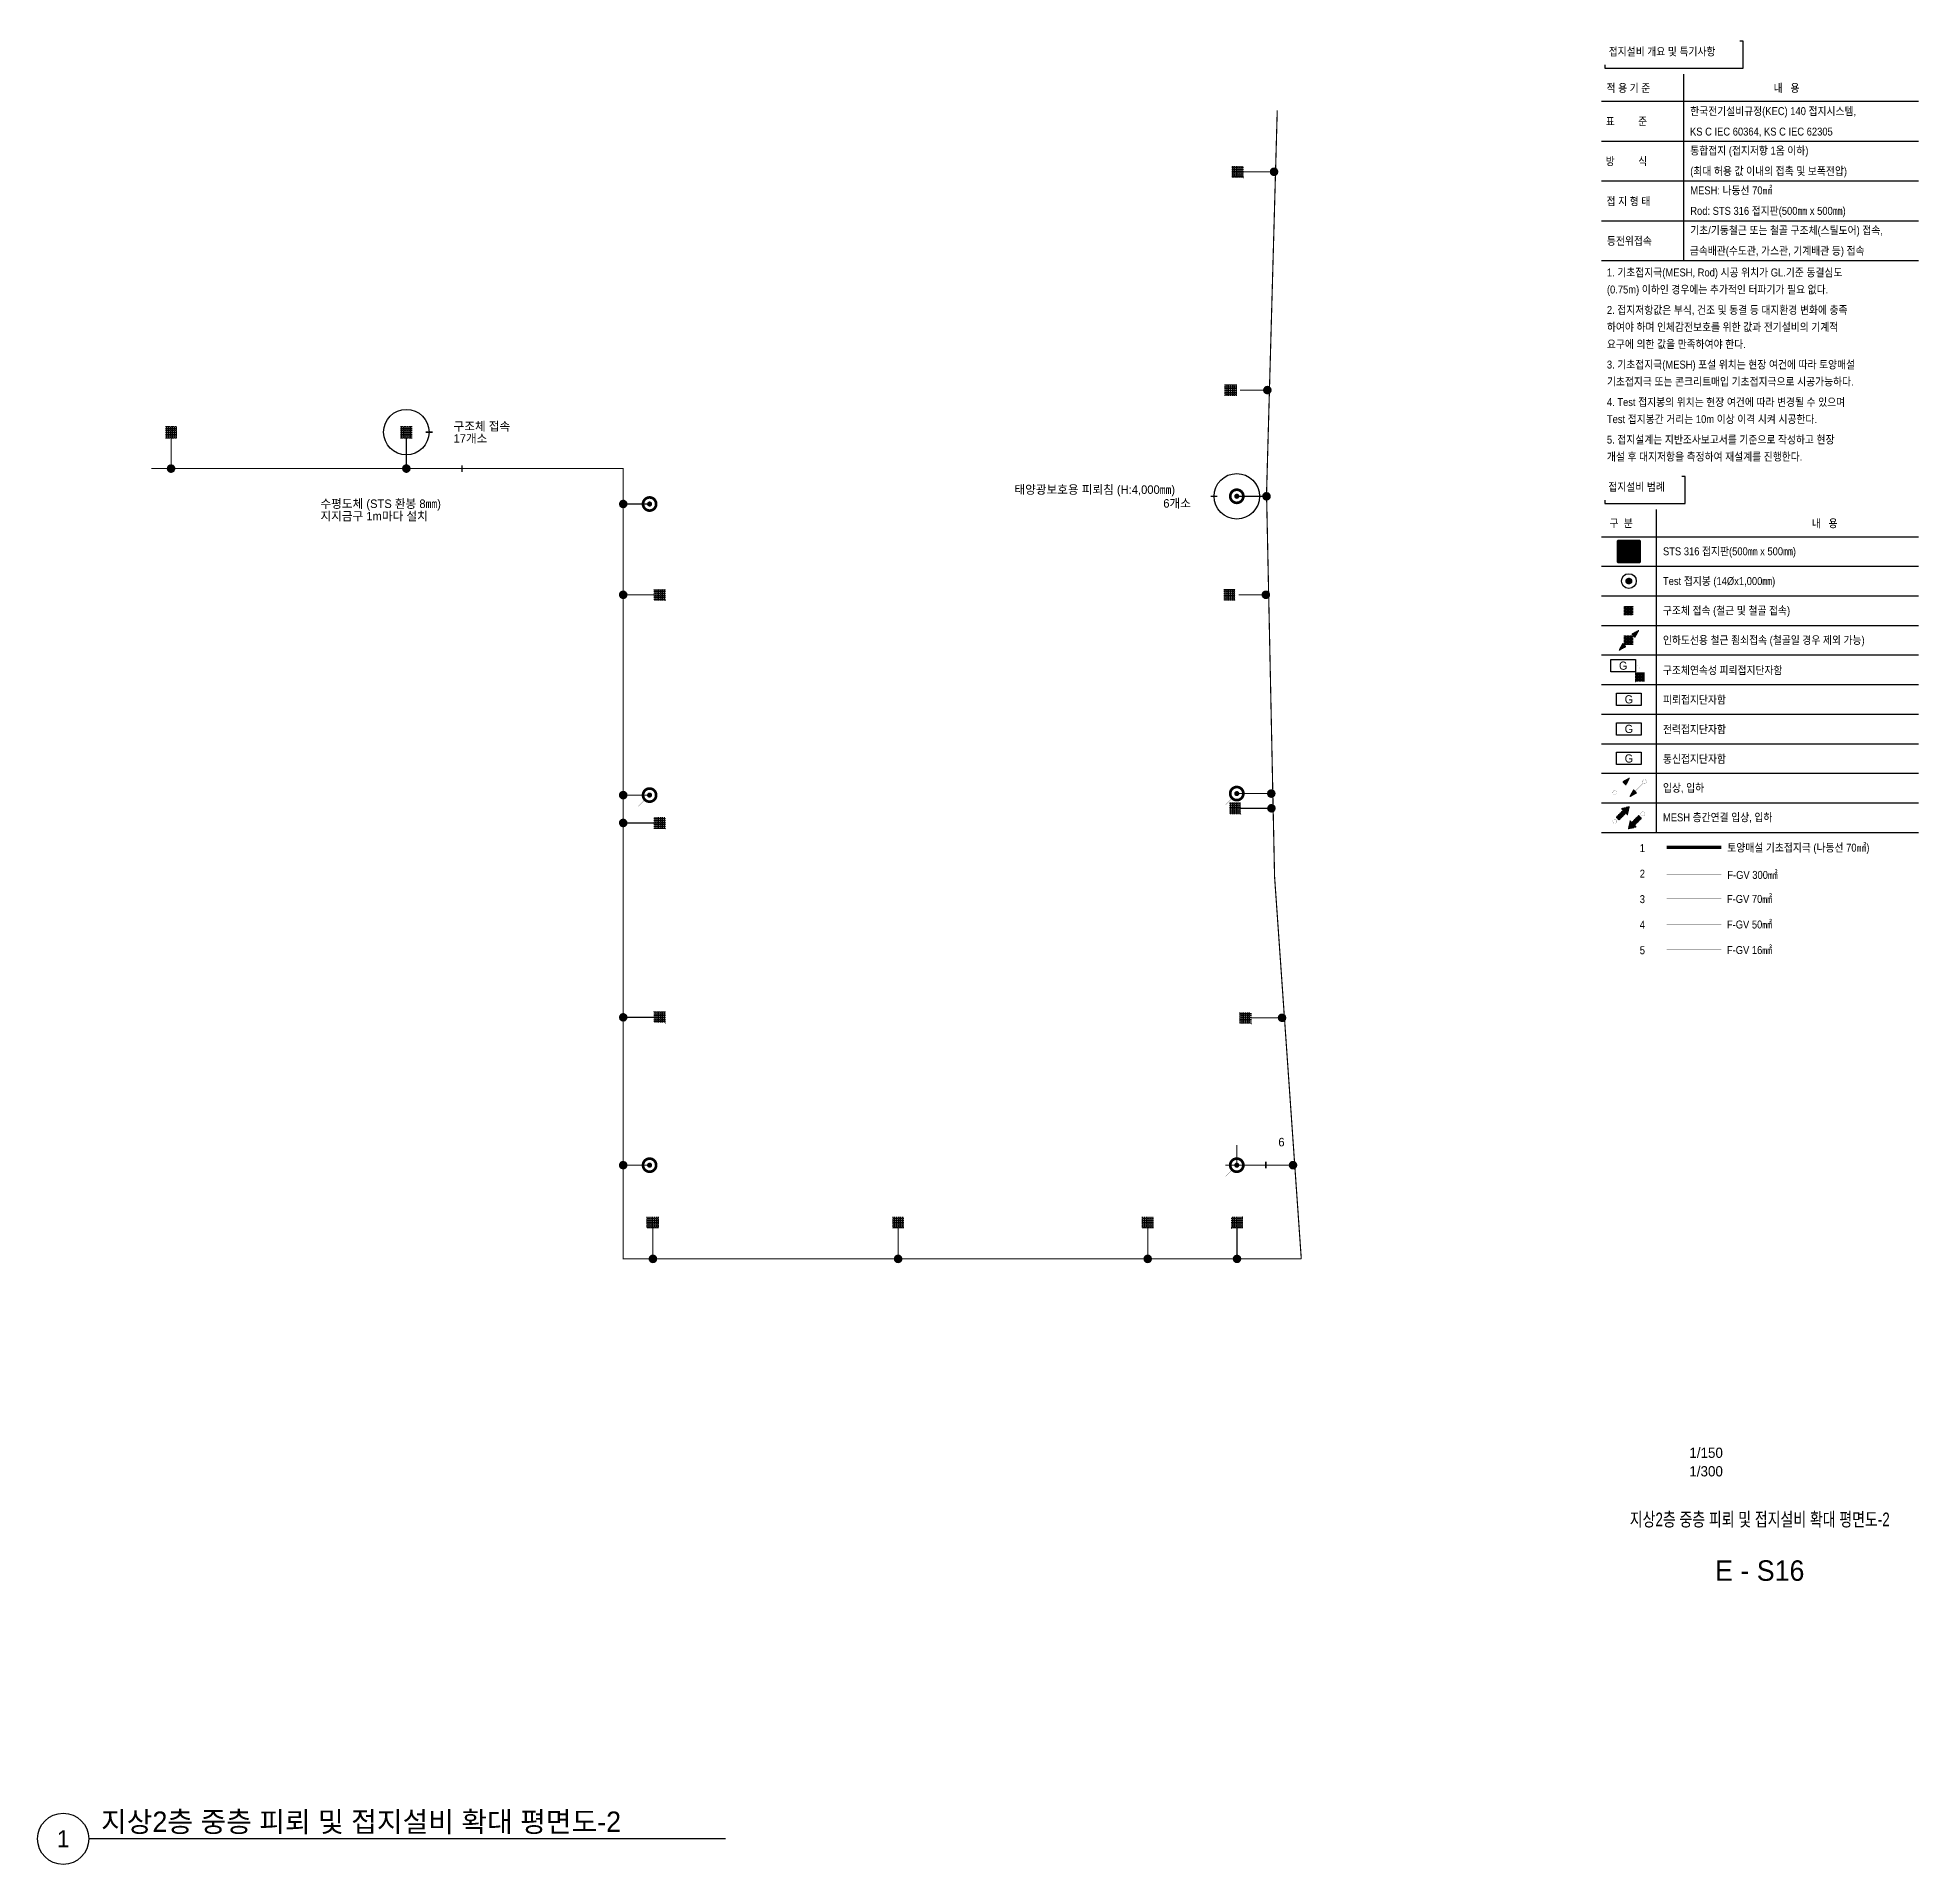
# Model space of a CAD drawing. Header units: millimetres. Extents: x 81900 to 502050, y -708375 to 1238700.
# Drawn here: x 419352 to 502050, y 4425 to 84750 of the extents above; entities that cross this region are included whole.
import ezdxf
from ezdxf.enums import TextEntityAlignment as Align

# ---------------------------------------------------------------- set-up
doc = ezdxf.new("R2010")
doc.units = ezdxf.units.MM
doc.header["$LTSCALE"] = 150
doc.set_wipeout_variables(frame=1)
for name, pattern in [('AM_ISO09W050', [22.5, 12, -1.5, 3, -1.5, 3, -1.5]), ('C2', [18.5, 13.5, -2, 1, -2]), ('HID', [2.3, 1.5, -0.8]), ('HIDDEN', [0.375, 0.25, -0.125])]:
    doc.linetypes.add(name, pattern=pattern)
doc.layers.get('0').update_dxf_attribs({"lineweight": 0})
for name, color, linetype in [('------99 Grounding and Lightning', 3, 'Continuous'), ('------99 Grounding and Lightning_Roof', 2, 'Continuous'), ('------99 Grounding_Grounding Terminal Board_E', 3, 'Continuous'), ('------99 Grounding_Grounding Terminal Board_T', 2, 'Continuous'), ('------99 Grounding_Mesh', 6, 'Continuous'), ('-----09 E-WIRE-GV', 2, 'Continuous'), ('-----20 General Symbol', 3, 'Continuous'), ('-----29 Cable Schedule', 1, 'Continuous'), ('-----29 Indicator', 1, 'Continuous'), ('-----30 Text', 2, 'Continuous'), ('-----41 Drawing Title', 2, 'Continuous'), ('-----42 Drawing Number', 2, 'Continuous'), ('-----43 Drawing Scale', 3, 'Continuous')]:
    doc.layers.add(name, color=color, linetype=linetype)
doc.styles.add('ELEC', font='')
doc.styles.get('ELEC').set_extended_font_data('Dotum')
pattern_1 = [(180, (845852.563, 610254.6404), (-1e-14, -6.25), [])]

msp = doc.modelspace()

# ---------------------------------------------------------------- texts
at = {"layer": '-----41 Drawing Title', "style": 'ELEC', "width": 0.75}
msp.add_text('지상2층 중층 피뢰 및 접지설비 확대 평면도-2', height=600, dxfattribs=at).set_placement((495075, 19595), align=Align.MIDDLE_CENTER)
at = {"layer": '-----41 Drawing Title', "color": 2, "style": 'ELEC'}
msp.add_text('지상2층 중층 피뢰 및 접지설비 확대 평면도-2', height=900, dxfattribs=at).set_placement((422142, 5850))
at = {"layer": '-----41 Drawing Title', "color": 7, "style": 'ELEC'}
msp.add_text('1', height=750, dxfattribs=at).set_placement((420477, 5550), align=Align.MIDDLE)
at = {"layer": '-----42 Drawing Number', "style": 'ELEC'}
msp.add_text('E - S16', height=900, dxfattribs=at).set_placement((495075, 17345), align=Align.MIDDLE_CENTER)
at = {"layer": '-----43 Drawing Scale', "style": 'ELEC'}
for s, p in [('1/150', (491980, 22300)), ('1/300', (491980, 21485))]:
    msp.add_text(s, height=450, dxfattribs=at).set_placement(p)

# ---------------------------------------------------------------- blocks, each defined once
blk = doc.blocks.new('STS 316 접지판')
blk.add_wipeout([(-254, -276), (-270, -270), (-276, -254), (-276, 254), (-270, 270), (-254, 276), (254, 276), (270, 270), (276, 254), (276, -254), (270, -270), (254, -276)])
h = blk.add_hatch(color=256)
h.dxf.hatch_style = 1
h.set_gradient(color1=(132, 132, 132), color2=(214, 214, 214), tint=1, name='SPHERICAL')
edge = h.paths.add_edge_path()
edge.add_line((-254, 276), (254, 276))
edge.add_arc((254, 254), 22.1, 0, 90, ccw=False)
edge.add_line((276, 254), (276, -254))
edge.add_arc((254, -254), 22.1, 270, 360, ccw=False)
edge.add_line((254, -276), (-254, -276))
edge.add_arc((-254, -254), 22.1, 180, 270, ccw=False)
edge.add_line((-276, -254), (-276, 254))
edge.add_arc((-254, 254), 22.1, 90, 180, ccw=False)
h.paths.add_polyline_path([(-169, 221), (169, 221, -0.668179), (173, 212), (-165, 212, -1.496606)], flags=16)
h.paths.add_polyline_path([(221, 169), (221, -169, -0.668179), (212, -173), (212, 165, -1.496606)], flags=16)
h.paths.add_polyline_path([(-173, -212), (165, -212, -1.496606), (169, -221), (-169, -221, -0.668179)], flags=16)
h.paths.add_polyline_path([(-221, 169, 0.022626), (-52, 0, 1.473564), (-43, 4, 0.045564)], flags=16)
h = blk.add_hatch(color=256)
h.set_gradient(color1=(255, 255, 255), tint=1, name='SPHERICAL')
edge = h.paths.add_edge_path()
edge.add_arc((-232, 232), 22.1, 0, 360)
edge = h.paths.add_edge_path()
edge.add_arc((-78, 249), 16.6, 0, 360)
edge = h.paths.add_edge_path()
edge.add_arc((78, 249), 16.6, 0, 360)
edge = h.paths.add_edge_path()
edge.add_arc((232, 232), 22.1, 0, 360)
edge = h.paths.add_edge_path()
edge.add_arc((249, -77), 16.6, 0, 360)
edge = h.paths.add_edge_path()
edge.add_arc((249, 77), 16.6, 0, 360)
edge = h.paths.add_edge_path()
edge.add_arc((-78, -249), 16.6, 0, 360)
edge = h.paths.add_edge_path()
edge.add_arc((78, -249), 16.6, 0, 360)
edge = h.paths.add_edge_path()
edge.add_arc((232, -232), 22.1, 0, 360)
edge = h.paths.add_edge_path()
edge.add_arc((-232, -232), 22.1, 0, 360)
edge = h.paths.add_edge_path()
edge.add_arc((-249, -77), 16.6, 0, 360)
edge = h.paths.add_edge_path()
edge.add_arc((-249, 77), 16.6, 0, 360)
edge = h.paths.add_edge_path()
edge.add_arc((0, 0), 22.1, 0, 360)
h = blk.add_hatch(color=256)
h.set_gradient(color1=(255, 255, 255), tint=1, name='SPHERICAL')
edge = h.paths.add_edge_path()
edge.add_arc((-249, -77), 16.6, 0, 360)
edge = h.paths.add_edge_path()
edge.add_arc((-249, 77), 16.6, 0, 360)
edge = h.paths.add_edge_path()
edge.add_arc((-232, 232), 22.1, 0, 360)
edge = h.paths.add_edge_path()
edge.add_arc((-78, 249), 16.6, 0, 360)
edge = h.paths.add_edge_path()
edge.add_arc((78, 249), 16.6, 0, 360)
edge = h.paths.add_edge_path()
edge.add_arc((0, 0), 22.1, 0, 360)
edge = h.paths.add_edge_path()
edge.add_arc((232, 232), 22.1, 0, 360)
h = blk.add_hatch(color=256)
h.set_gradient(color1=(132, 132, 132), one_color=1, tint=1, name='SPHERICAL')
edge = h.paths.add_edge_path()
edge.add_arc((0, 0), 22.1, 0, 360)
for points in [[(-254, 276), (254, 276, -0.414214), (276, 254), (276, -254, -0.414214), (254, -276), (-254, -276, -0.414214), (-276, -254), (-276, 254, -0.414214), (-254, 276, 0.033225)], [(-221, -169), (-221, 169, -0.668179), (-212, 173), (-43, 4, -0.414214), (-43, -4), (-212, -173, -0.668179), (-221, -169, -0.016281)], [(-169, 221), (169, 221, -0.668179), (173, 212), (4, 43, -0.414214), (-4, 43), (-173, 212, -0.668179), (-169, 221, -0.016281)], [(221, -169), (221, 169, 0.668179), (212, 173), (43, 4, 0.414214), (43, -4), (212, -173, 0.668179), (221, -169, 0.016281)], [(-169, -221), (169, -221, 0.668179), (173, -212), (4, -43, 0.414214), (-4, -43), (-173, -212, 0.668179), (-169, -221, 0.016281)]]:
    blk.add_lwpolyline(points, format="xyb")
for centre, radius in [((-249, 77), 16.6), ((-232, 232), 22.1), ((-78, 249), 16.6), ((0, 0), 22.1), ((78, 249), 16.6), ((232, 232), 22.1), ((249, 77), 16.6), ((-249, -77), 16.6), ((-232, -232), 22.1), ((-78, -249), 16.6), ((78, -249), 16.6), ((232, -232), 22.1), ((249, -77), 16.6)]:
    blk.add_circle(centre, radius)
blk = doc.blocks.new('구조체접속')
h = blk.add_hatch()
h.set_pattern_fill('ANGLE', color=1, scale=200)
h.set_pattern_definition([(0, (0, 0), (0, 55), [40, -15]), (90, (0, 0), (-55, 3e-15), [40, -15])])
h.paths.add_polyline_path([(168, 168), (-168, 168), (-168, -168), (168, -168)])
at = {"color": 1}
for p, q in [((166, 168), (168, 166)), ((-168, -166), (-166, -168))]:
    blk.add_line(p, q, dxfattribs=at)
at = {"color": 1, "const_width": 2}
blk.add_lwpolyline([(168, 168), (-168, 168), (-168, -168), (168, -168)], close=True, dxfattribs=at)
blk = doc.blocks.new("'인하도선용 수직철근 또는 철골")
h = blk.add_hatch()
h.set_pattern_fill('ANSI31', color=256, scale=50, angle=135)
h.set_pattern_definition(pattern_1)
h.paths.add_polyline_path([(291, 293), (180, 89), (88, 181)])
h = blk.add_hatch()
h.set_pattern_fill('ANSI31', color=256, scale=50, angle=135)
h.set_pattern_definition(pattern_1)
h.paths.add_polyline_path([(-291, -293), (-180, -89), (-88, -181)])
at = {"const_width": 3.93}
for points in [[(293, 293), (181, 88), (88, 181), (293, 293)], [(-293, -293), (-181, -88), (-88, -181), (-293, -293)]]:
    blk.add_lwpolyline(points, dxfattribs=at)
at = {"xscale": 0.8, "yscale": 0.8, "zscale": 0.8}
blk.add_blockref('구조체접속', (0, 0), dxfattribs=at)
blk = doc.blocks.new('입상입하1')
h = blk.add_hatch()
h.set_pattern_fill('ANSI31', color=256, scale=50, angle=135)
h.set_pattern_definition([(180, (845993.8846, 610394.13), (-1e-14, -6.25), [])])
h.paths.add_polyline_path([(432, 432), (321, 228), (229, 321)])
at = {"const_width": 3.93}
blk.add_lwpolyline([(0, 61, -1), (0, -61, -1), (0, 61)], format="xyb", dxfattribs=at)
for points in [[(43, 43), (275, 275)], [(434, 433), (322, 227), (229, 321), (434, 433)]]:
    blk.add_lwpolyline(points, dxfattribs=at)
blk = doc.blocks.new('입상입하2')
h = blk.add_hatch()
h.set_pattern_fill('ANSI31', color=256, scale=100, angle=135)
h.set_pattern_definition([(180, (0, 0), (-2e-14, -12.5), [])])
h.paths.add_polyline_path([(326, 242), (377, 192), (433, 433), (192, 377), (242, 326), (39, 124), (124, 39)])
at = {"const_width": 3.93}
blk.add_lwpolyline([(0, 61, -1), (0, -61, -1), (0, 61)], format="xyb", dxfattribs=at)
blk.add_lwpolyline([(377, 192), (326, 242), (124, 39), (39, 124), (242, 326), (192, 377), (433, 433)], close=True, dxfattribs=at)
blk = doc.blocks.new('A$Cbdca0f5f')
at = {"color": 0}
blk.add_lwpolyline([(-360, -360), (-360, 0), (360, 0), (360, -360)], close=True, dxfattribs=at)
at = {"color": 0, "style": 'ELEC'}
blk.add_text('G', height=240, dxfattribs=at).set_placement((0, -180), align=Align.MIDDLE)
blk = doc.blocks.new('구조체연속성 TEST 단자함')
at = {"const_width": 2}
blk.add_lwpolyline([(491, -200), (491, -100, 0.414214), (391, 0), (360, 0)], format="xyb", dxfattribs=at)
at = {"layer": '------99 Grounding_Grounding Terminal Board_E'}
blk.add_blockref('A$Cbdca0f5f', (0, 180), dxfattribs=at)
at = {"xscale": 0.8, "yscale": 0.8, "zscale": 0.8}
blk.add_blockref('구조체접속', (491, -334), dxfattribs=at)
blk = doc.blocks.new('접지봉')
at = {"linetype": 'HID', "ltscale": 200}
h = blk.add_hatch(color=256, dxfattribs=at)
h.dxf.hatch_style = 1
edge = h.paths.add_edge_path()
edge.add_arc((0, 0), 102, 0, 360)
blk.add_circle((0, 0), 271)
blk.add_circle((0, 0), 102, dxfattribs=at)
blk = doc.blocks.new('A13')
blk.add_lwpolyline([(-300, 0), (-300, 300), (300, 300), (300, 0)], close=True)
at = {"style": 'ELEC'}
blk.add_text('G', height=200, dxfattribs=at).set_placement((0, 150), align=Align.MIDDLE)
blk = doc.blocks.new('A$C8673a4d5')
blk.add_wipeout([(-32961, -46990), (-32961, -49363), (-32661, -49363), (-32661, -49663), (-25624, -49663), (-25624, -47290), (-25924, -47290), (-25924, -46990)]).dxf.layer = '-----29 Cable Schedule'
blk.add_wipeout([(-32961, -50192), (-5100, -50192), (-5100, -90305), (-32961, -90305)]).dxf.layer = '-----29 Cable Schedule'
at = {"layer": '-----29 Cable Schedule'}
blk.add_lwpolyline([(-32661, -49363), (-32661, -49663), (-25624, -49663), (-25624, -47290), (-25924, -47290)], dxfattribs=at)
for points in [[(-32961, -46990), (-25924, -46990), (-25924, -49363), (-32961, -49363)], [(-32961, -50193), (-5100, -50193), (-5100, -90306), (-32961, -90306)]]:
    blk.add_wipeout(points).dxf.layer = '-----29 Cable Schedule'
at = {"layer": '-----09 E-WIRE-GV', "color": 6, "linetype": 'AM_ISO09W050', "ltscale": 0.5, "const_width": 300}
blk.add_lwpolyline([(-27238, -79908), (-22438, -79908)], dxfattribs=at)
at = {"layer": '-----09 E-WIRE-GV', "color": 1, "linetype": 'C2', "ltscale": 0.5, "const_width": 30}
blk.add_lwpolyline([(-27238, -82304), (-22438, -82304)], dxfattribs=at)
at = {"layer": '-----09 E-WIRE-GV', "color": 3, "linetype": 'C2', "ltscale": 0.5, "const_width": 30}
blk.add_lwpolyline([(-27238, -84417), (-22438, -84417)], dxfattribs=at)
at = {"layer": '-----09 E-WIRE-GV', "color": 4, "linetype": 'C2', "ltscale": 0.5, "const_width": 30}
blk.add_lwpolyline([(-27238, -86664), (-22438, -86664)], dxfattribs=at)
at = {"layer": '-----09 E-WIRE-GV', "color": 2, "linetype": 'C2', "ltscale": 0.5, "const_width": 30}
blk.add_lwpolyline([(-27238, -88912), (-22438, -88912)], dxfattribs=at)
at = {"layer": '-----29 Cable Schedule'}
blk.add_line((-28161, -50193), (-28161, -78593), dxfattribs=at)
for points in [[(-32961, -52593), (-5100, -52593)], [(-32961, -55193), (-5100, -55193)], [(-32961, -57793), (-5100, -57793)], [(-32961, -60393), (-5100, -60393)], [(-32961, -62993), (-5100, -62993)], [(-32961, -65593), (-5100, -65593)], [(-32961, -68193), (-5100, -68193)], [(-32961, -70793), (-5100, -70793)], [(-32961, -73393), (-5100, -73393)], [(-32961, -75993), (-5100, -75993)], [(-32961, -78593), (-5100, -78593)]]:
    blk.add_lwpolyline(points, dxfattribs=at)
at = {"layer": '------99 Grounding and Lightning'}
for name, p, xscale, yscale, zscale in [('접지봉', (-30561, -56493), 2.4, 2.4, 2.4), ('구조체접속', (-30561, -59093), 2.4, 2.4, 2.4), ("'인하도선용 수직철근 또는 철골", (-30561, -61693), 3, 3, 3), ('구조체연속성 TEST 단자함', (-31062, -63931), 3, 3, 3)]:
    blk.add_blockref(name, p, dxfattribs=dict(at, xscale=xscale, yscale=yscale, zscale=zscale))
at = {"layer": '------99 Grounding_Grounding Terminal Board_E', "xscale": 3, "yscale": 3, "zscale": 3}
for p in [(-30561, -66353), (-30561, -68953)]:
    blk.add_blockref('A$Cbdca0f5f', p, dxfattribs=at)
at = {"layer": '------99 Grounding_Grounding Terminal Board_T', "xscale": 3.6, "yscale": 3.6, "zscale": 3.6}
blk.add_blockref('A13', (-30561, -72633), dxfattribs=at)
at = {"layer": '-----20 General Symbol', "xscale": 3, "yscale": 3, "zscale": 3}
for name, p in [('입상입하1', (-31786, -75095)), ('입상입하2', (-31798, -77616))]:
    blk.add_blockref(name, p, dxfattribs=at)
at = {"layer": '-----20 General Symbol', "xscale": 3, "yscale": 3, "zscale": 3, "rotation": 179.9999999997969}
for name, p in [('입상입하1', (-29184, -74140)), ('입상입하2', (-29324, -76969))]:
    blk.add_blockref(name, p, dxfattribs=at)
at = {"layer": '-----30 Text', "style": 'ELEC', "width": 0.9}
for s, p in [('접지설비 범례', (-32369, -48206)), ('구  분', (-32253, -51408)), ('내   용', (-14473, -51422)), ('STS 316 접지판(500㎜ x 500㎜)', (-27561, -53875)), ('Test 접지봉 (14Øx1,000㎜)', (-27561, -56493)), ('구조체 접속 (철근 및 철골 접속)', (-27561, -59083)), ('인하도선용 철근 죔쇠접속 (철골일 경우 제외 가능)', (-27561, -61683)), ('구조체연속성 피뢰접지단자함', (-27561, -64331)), ('피뢰접지단자함', (-27561, -66931)), ('전력접지단자함', (-27561, -69531)), ('통신접지단자함', (-27561, -72131)), ('입상, 입하', (-27561, -74675)), ('MESH 층간연결 입상, 입하', (-27561, -77275)), ('토양매설 기초접지극 (나동선 70㎟)', (-21904, -79938)), ('F-GV 300㎟ ', (-21904, -82333)), ('F-GV 70㎟', (-21940, -84447)), ('F-GV 50㎟', (-21940, -86694)), ('F-GV 16㎟', (-21940, -88941))]:
    blk.add_text(s, height=700, dxfattribs=at).set_placement(p, align=Align.MIDDLE_LEFT)
for points, layer in [([(-32961, -11903), (-5100, -11903), (-5100, -46690), (-32961, -46690)], '-----29 Cable Schedule'), ([(-30090, -82689), (-30090, -81716), (-29247, -81229), (-28404, -81716), (-28404, -82689), (-29247, -83176)], '-----29 Indicator'), ([(-30090, -89431), (-30090, -88457), (-29247, -87970), (-28404, -88457), (-28404, -89431), (-29247, -89917)], '-----29 Indicator')]:
    blk.add_wipeout(points).dxf.layer = layer
at = {"layer": '------99 Grounding_Mesh', "xscale": 3.6, "yscale": 3.6, "zscale": 3.6}
blk.add_blockref('STS 316 접지판', (-30561, -53893), dxfattribs=at)
at = {"layer": '-----30 Text', "style": 'ELEC', "width": 0.9}
for s, p in [('2', (-29603, -82226)), ('5', (-29603, -88960))]:
    blk.add_text(s, height=700, dxfattribs=at).set_placement(p, align=Align.MIDDLE_LEFT)
for points, layer in [([(-32961, -11903), (-5100, -11903), (-5100, -46690), (-32961, -46690)], '-----29 Cable Schedule'), ([(-30090, -80442), (-30090, -79468), (-29247, -78982), (-28404, -79468), (-28404, -80442), (-29247, -80929)], '-----29 Indicator'), ([(-30090, -87183), (-30090, -86210), (-29247, -85723), (-28404, -86210), (-28404, -87183), (-29247, -87670)], '-----29 Indicator')]:
    blk.add_wipeout(points).dxf.layer = layer
at = {"layer": '-----29 Cable Schedule'}
for points in [[(-32961, -14303), (-5100, -14303)], [(-32961, -17803), (-5100, -17803)], [(-32961, -21303), (-5100, -21303)], [(-32961, -24803), (-5100, -24803)], [(-32961, -28303), (-5100, -28303)]]:
    blk.add_lwpolyline(points, dxfattribs=at)
at = {"layer": '-----30 Text', "style": 'ELEC', "width": 0.9}
for s, p in [('적 용 기 준', (-32525, -13133)), ('내   용', (-17834, -13133)), ('한국전기설비규정(KEC) 140 접지시스템,', (-25161, -15165)), ('표         준', (-32594, -16073)), ('통합접지 (접지저항 1옴 이하)', (-25161, -18636)), ('KS C IEC 60364, KS C IEC 62305', (-25182, -16965)), ('방         식', (-32594, -19573)), ('(최대 허용 값 이내의 접촉 및 보폭전압)', (-25161, -20436)), ('접 지 형 태', (-32525, -23091)), ('MESH: 나동선 70㎟', (-25161, -22136)), ('Rod: STS 316 접지판(500㎜ x 500㎜)', (-25161, -23936)), ('등전위접속', (-32491, -26583)), ('기초/기둥철근 또는 철골 구조체(스틸도어) 접속,', (-25161, -25644)), ('금속배관(수도관, 가스관, 기계배관 등) 접속', (-25197, -27444)), ('1. 기초접지극(MESH, Rod) 시공 위치가 GL.기준 동결심도', (-32491, -29353)), ('(0.75m) 이하인 경우에는 추가적인 터파기가 필요 없다.', (-32491, -30853)), ('2. 접지저항값은 부식, 건조 및 동결 등 대지환경 변화에 충족', (-32491, -32653)), ('하여야 하며 인체감전보호를 위한 값과 전기설비의 기계적 ', (-32491, -34153)), ('요구에 의한 값을 만족하여야 한다.', (-32491, -35653)), ('3. 기초접지극(MESH) 포설 위치는 현장 여건에 따라 토양매설', (-32491, -37453)), ('기초접지극 또는 콘크리트매입 기초접지극으로 시공가능하다.', (-32491, -38953)), ('4. Test 접지봉의 위치는 현장 여건에 따라 변경될 수 있으며', (-32491, -40753)), ('Test 접지봉간 거리는 10m 이상 이격 시켜 시공한다.', (-32491, -42253)), ('5. 접지설계는 지반조사보고서를 기준으로 작성하고 현장 ', (-32491, -44053)), ('개설 후 대지저항을 측정하여 재설계를 진행한다.', (-32491, -45553)), ('1', (-29603, -79979)), ('4', (-29603, -86713))]:
    blk.add_text(s, height=700, dxfattribs=at).set_placement(p, align=Align.MIDDLE_LEFT)
for points, layer in [([(-32961, -8700), (-32961, -11074), (-32661, -11074), (-32661, -11374), (-20506, -11374), (-20506, -9000), (-20806, -9000), (-20806, -8700)], '-----29 Cable Schedule'), ([(-30090, -84936), (-30090, -83963), (-29247, -83476), (-28404, -83963), (-28404, -84936), (-29247, -85423)], '-----29 Indicator')]:
    blk.add_wipeout(points).dxf.layer = layer
at = {"layer": '-----29 Cable Schedule'}
for points in [[(-32661, -11074), (-32661, -11374), (-20506, -11374), (-20506, -9000), (-20806, -9000)], [(-25761, -11903), (-25761, -28303)]]:
    blk.add_lwpolyline(points, dxfattribs=at)
at = {"layer": '-----30 Text', "style": 'ELEC', "width": 0.9}
blk.add_text('3', height=700, dxfattribs=at).set_placement((-29603, -84465), align=Align.MIDDLE_LEFT)
blk.add_wipeout([(-32961, -8700), (-20806, -8700), (-20806, -11074), (-32961, -11074)]).dxf.layer = '-----29 Cable Schedule'
blk.add_text('접지설비 개요 및 특기사항', height=700, dxfattribs=at).set_placement((-32331, -9925), align=Align.MIDDLE_LEFT)
blk = doc.blocks.new('접속점 (본딩)')
h = blk.add_hatch(color=256)
h.dxf.hatch_style = 1
h.paths.add_polyline_path([(125, 0, 1), (-125, 0, 1)])
at = {"const_width": 2}
for points in [[(125, 0, 1), (-125, 0)], [(125, 0, -1), (-125, 0)]]:
    blk.add_lwpolyline(points, format="xyb", dxfattribs=at)
blk = doc.blocks.new('피뢰침')
h = blk.add_hatch(color=256)
h.dxf.hatch_style = 1
h.paths.add_polyline_path([(-231, 0, 1), (231, 0, 1)])
h.paths.add_polyline_path([(155, 0, -1), (-155, 0, -1)], flags=16)
h.paths.add_polyline_path([(74, 0, -1), (-74, 0, -1)], flags=0)
h = blk.add_hatch(color=256)
h.dxf.hatch_style = 1
h.paths.add_polyline_path([(74, 0, 1), (-74, 0, 1)])
at = {"const_width": 2}
for points in [[(231, 0, 1), (-231, 0)], [(-231, 0, 1), (231, 0)], [(155, 0, 1), (-155, 0)], [(-155, 0, 1), (155, 0)], [(74, 0, 1), (-74, 0)], [(-74, 0, 1), (74, 0)]]:
    blk.add_lwpolyline(points, format="xyb", dxfattribs=at)
for points in [[(0, 231), (0, 461)], [(-163, -163), (-326, -326)], [(163, -163), (326, -326)]]:
    blk.add_lwpolyline(points, dxfattribs=at)

# ---------------------------------------------------------------- linework, layer by layer
at = {"layer": '------99 Grounding and Lightning_Roof', "color": 2, "linetype": 'HIDDEN', "ltscale": 10, "const_width": 50}
msp.add_lwpolyline([(424350, 65800), (445100, 65800), (445100, 31050), (474916, 31050, -0.036655), (473859, 81550, -0.036655)], format="xyb", dxfattribs=at)
at = {"layer": '-----09 E-WIRE-GV', "color": 4, "linetype": 'C2', "ltscale": 0.1, "const_width": 50, "elevation": 0}
for points in [[(473720, 78850), (472369, 78850)], [(473424, 69250), (472224, 69250)], [(473358, 60250), (472158, 60250)], [(473604, 50862), (472253, 50862)], [(474071, 41650), (472720, 41650)]]:
    msp.add_lwpolyline(points, dxfattribs=at)
at = {"layer": '-----09 E-WIRE-GV', "color": 4, "linetype": 'C2', "ltscale": 0.1, "const_width": 50}
for points in [[(425220, 65800), (425220, 67151)], [(435565, 65800), (435565, 67151)], [(445100, 60250), (446451, 60250)], [(445100, 50218), (446451, 50218)], [(445100, 41670), (446451, 41670)], [(446406, 31050), (446406, 32401)], [(457188, 31050), (457188, 32401)], [(468165, 31050), (468165, 32401)], [(472089, 31050), (472089, 32401)]]:
    msp.add_lwpolyline(points, dxfattribs=at)
at = {"layer": '-----09 E-WIRE-GV', "color": 4, "linetype": 'C2', "ltscale": 0.3, "const_width": 50, "elevation": 45079}
for points in [[(472080, 64582), (473388, 64582)], [(446260, 64242), (445100, 64242)], [(446260, 51442), (445100, 51442)], [(472080, 51510), (473595, 51510)], [(446260, 35170), (445100, 35170)], [(472080, 35170), (474551, 35170)]]:
    msp.add_lwpolyline(points, dxfattribs=at)
at = {"layer": '-----09 E-WIRE-GV', "linetype": 'C2', "const_width": 50, "elevation": 45079}
msp.add_lwpolyline([(471580, 35170), (472080, 35170), (472080, 36057)], dxfattribs=at)
at = {"layer": '-----29 Indicator'}
for centre in [(435565, 67403), (472080, 64582)]:
    msp.add_circle(centre, 1000, dxfattribs=at)
at = {"layer": '-----41 Drawing Title', "color": 7}
msp.add_line((449598, 5550), (421602, 5550), dxfattribs=at)
msp.add_circle((420477, 5550), 1125, dxfattribs=at)

# ---------------------------------------------------------------- block references
at = {"layer": '------99 Grounding and Lightning', "xscale": 1.5, "yscale": 1.5, "zscale": 1.5}
for name, p, rotation in [('구조체접속', (472117, 78850), 89.99999999999999), ('접속점 (본딩)', (473720, 78850), 89.99999999999999), ('구조체접속', (471820, 69250), 89.99999999999999), ('접속점 (본딩)', (473424, 69250), 89.99999999999999), ('접속점 (본딩)', (473388, 64582, 45079), 270), ('접속점 (본딩)', (445100, 64242, 45079), 270), ('접속점 (본딩)', (445100, 60250), 270), ('구조체접속', (446703, 60250), 270), ('구조체접속', (471755, 60250), 89.99999999999999), ('접속점 (본딩)', (473358, 60250), 89.99999999999999), ('접속점 (본딩)', (445100, 51442, 45079), 270), ('접속점 (본딩)', (473595, 51510, 45079), 270), ('구조체접속', (446703, 50218), 270), ('구조체접속', (472001, 50862), 89.99999999999999), ('접속점 (본딩)', (473604, 50862), 89.99999999999999), ('접속점 (본딩)', (445100, 50218), 270), ('접속점 (본딩)', (445100, 41670), 270), ('구조체접속', (446703, 41670), 270), ('구조체접속', (472468, 41650), 89.99999999999999), ('접속점 (본딩)', (474071, 41650), 89.99999999999999), ('접속점 (본딩)', (445100, 35170, 45079), 270), ('접속점 (본딩)', (474551, 35170, 45079), 270)]:
    msp.add_blockref(name, p, dxfattribs=dict(at, rotation=rotation))
for name, p in [('구조체접속', (425220, 67403)), ('구조체접속', (435565, 67403)), ('접속점 (본딩)', (425220, 65800)), ('접속점 (본딩)', (435565, 65800)), ('피뢰침', (446260, 64242, 45079)), ('피뢰침', (446260, 51442, 45079)), ('피뢰침', (472080, 51510, 45079)), ('피뢰침', (446260, 35170, 45079)), ('피뢰침', (472080, 35170, 45079)), ('구조체접속', (446406, 32653)), ('구조체접속', (457188, 32653)), ('구조체접속', (468165, 32653)), ('구조체접속', (472089, 32653)), ('접속점 (본딩)', (446406, 31050)), ('접속점 (본딩)', (457188, 31050)), ('접속점 (본딩)', (468165, 31050)), ('접속점 (본딩)', (472089, 31050))]:
    msp.add_blockref(name, p, dxfattribs=at)
at = {"layer": '------99 Grounding and Lightning', "linetype": 'C2', "ltscale": 0.3, "xscale": 1.5, "yscale": 1.5, "zscale": 1.5}
msp.add_blockref('피뢰침', (472080, 64582), dxfattribs=at)
at = {"layer": '-----29 Cable Schedule', "xscale": 0.5, "yscale": 0.5, "zscale": 0.5}
msp.add_blockref('A$C8673a4d5', (504600, 89100), dxfattribs=at)

msp.set_redraw_order([(e.dxf.handle, doc.entitydb.next_handle()) for e in msp.query("TEXT MTEXT ATTDEF DIMENSION ARC_DIMENSION")])  # texts and dimensions are drawn at this point

# ---------------------------------------------------------------- next in the draw order: wipeouts: each hides what was drawn before it
for points in [[(437579, 67970), (440491, 67970), (440491, 66836), (437579, 66836)], [(431708, 64594), (437632, 64594), (437632, 63407), (431708, 63407)], [(470274, 65226), (462162, 65226), (462162, 63938), (470274, 63938)]]:
    msp.add_wipeout(points).dxf.layer = '-----29 Indicator'
msp.add_wipeout([(473708, 35985), (473708, 36390), (474059, 36593), (474410, 36390), (474410, 35985), (474059, 35782)]).translate(0, 0, 45079).dxf.layer = '-----29 Indicator'

# ---------------------------------------------------------------- next in the draw order: linework, layer by layer
at = {"layer": '-----29 Indicator'}
for points in [[(437579, 67403, 0, 0, 0), (436715, 67403, 64.2, 64.2, 0), (436415, 67403, 0, 0, 0)], [(437632, 64001, 0, 0, 0), (438016, 64001, 0, 0, 0), (438016, 65650, 64.2, 64.2, 0), (438016, 65950, 0, 0, 0)], [(470274, 64582, 0, 0, 0), (470930, 64582, 64.2, 64.2, 0), (471230, 64582, 0, 0, 0)]]:
    msp.add_lwpolyline(points, format="xyseb", dxfattribs=at)
at = {"layer": '-----29 Indicator', "elevation": 45079}
msp.add_lwpolyline([(473708, 36187, 0, 0, 0), (473355, 36187, 0, 0, 0), (473355, 35324, 64.2, 64.2, 0), (473355, 35024, 0, 0, 0)], format="xyseb", dxfattribs=at)

# ---------------------------------------------------------------- next in the draw order: texts
at = {"layer": '-----30 Text', "style": 'ELEC'}
for s, p in [('구조체 접속 ', (437641, 67658, 0)), ('17개소', (437641, 67123, 0)), ('태양광보호용 피뢰침 (H:4,000㎜)', (462302, 64875)), ('6개소', (468848, 64270)), ('수평도체 (STS 환봉 8㎜)', (431788, 64254)), ('지지금구 1m마다 설치', (431788, 63708)), ('6', (473908, 36184, 45079))]:
    msp.add_text(s, height=375, dxfattribs=at).set_placement(p, align=Align.MIDDLE_LEFT)

doc.saveas('drawing.dxf')
